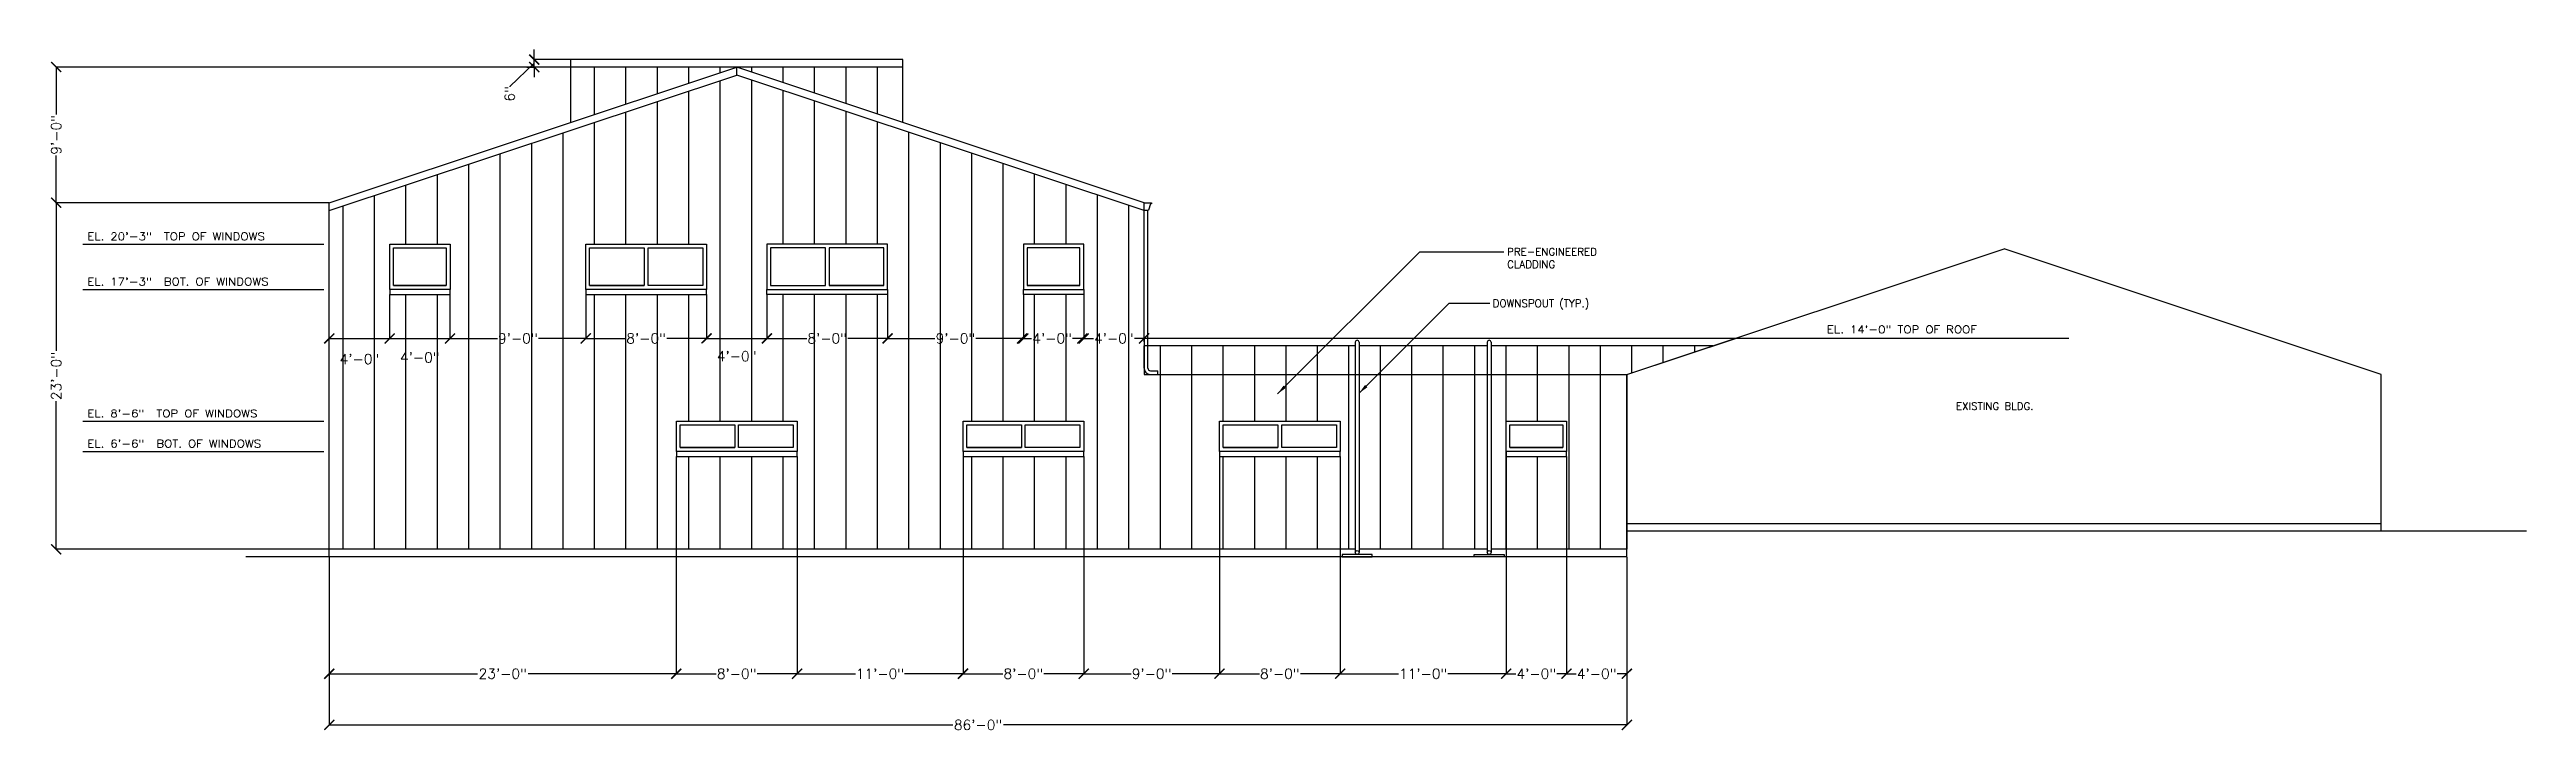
# Model space of a CAD drawing. Header units: millimetres. Extents: x -56835 to 31869, y -46987 to 26719.
# Drawn here: x -23336 to 25912, y -46987 to -33410 of the extents above; entities that cross this region are included whole.
import ezdxf

# ---------------------------------------------------------------- set-up
doc = ezdxf.new("R2010")
doc.units = ezdxf.units.MM
doc.header["$MEASUREMENT"] = 0
doc.header["$PDMODE"] = 3
doc.layers.get('0').update_dxf_attribs({"linetype": 'CONTINUOUS'})
doc.layers.get('DEFPOINTS').update_dxf_attribs({"linetype": 'CONTINUOUS'})
for name, color, linetype in [('Elevation_Cladding', 150, 'CONTINUOUS'), ('Elevation_Dim', 2, 'CONTINUOUS'), ('Elevation_Flashing', 131, 'CONTINUOUS'), ('Elevation_GB', 41, 'CONTINUOUS'), ('Elevation_Trim', 1, 'CONTINUOUS'), ('Floor_Plan_Downspout', 21, 'CONTINUOUS'), ('Floor_Plan_SplashGuard', 22, 'CONTINUOUS'), ('WALLS', 71, 'CONTINUOUS')]:
    doc.layers.add(name, color=color, linetype=linetype)
doc.styles.add('ROMANS-115', font='romans.shx')
doc.dimstyles.new('18-ROMANS-115-PS', dxfattribs={"dimscale": 100, "dimtxt": 2, "dimasz": 2, "dimexe": 0.0625, "dimexo": 0.03125, "dimgap": 0.03125, "dimtad": 0, "dimdec": 3, "dimlfac": 0.04, "dimzin": 3, "dimdsep": 46, "dimlunit": 4, "dimtxsty": 'ROMANS-115', "dimblk": 'ARCHTICK', "dimcen": 0.125, "dimdle": 0.0625, "dimclrd": 256, "dimclre": 256, "dimclrt": 256, "dimadec": 0, "dimazin": 0, "dimtfac": 1, "dimtdec": 3, "dimtix": 1, "dimtofl": 0, "dimtmove": 2, "dimatfit": 0, "dimfxl": 1, "dimtfillclr": 256, "dimfrac": 1, "dimtolj": 1, "dimtzin": 0, "dimarcsym": 0})
pattern_1 = [(90, (0, 0), (-625, 4e-14), [])]

msp = doc.modelspace()

# ---------------------------------------------------------------- texts
at = {"layer": 'Elevation_Dim', "style": 'ROMANS-115', "width": 1.15}
for s, p in [('EL. 20\'-3"  TOP OF WINDOWS', (-22587.8674, -37205.5477)), ('EL. 17\'-3"  BOT. OF WINDOWS', (-22587.8674, -38105.5477)), ('EL. 14\'-0" TOP OF ROOF', (12000.5018, -39057.4136)), ('EL. 8\'-6"  TOP OF WINDOWS', (-22587.8674, -40730.5477)), ('EL. 6\'-6"  BOT. OF WINDOWS', (-22587.8674, -41330.5477))]:
    msp.add_text(s, height=150, dxfattribs=at).set_placement(p)
at = {"layer": 'Elevation_Dim', "char_height": 150, "attachment_point": 1, "style": 'ROMANS-115'}
for s, insert in [('\\A1;PRE-ENGINEERED\\PCLADDING', (5644.0209, -37362.161)), ('\\A1;DOWNSPOUT (TYP.)', (5356.2281, -38387.8653)), ('EXISTING BLDG.', (14568.6071, -40434.7947))]:
    msp.add_mtext(s, dxfattribs=dict(at, insert=insert))

# ---------------------------------------------------------------- blocks, each defined once
blk = doc.blocks.new('_ArchTick')
at = {"color": 0, "linetype": 'ByBlock', "const_width": 0.15}
blk.add_lwpolyline([(-0.5, -0.5), (0.5, 0.5)], dxfattribs=at)
blk = doc.blocks.new('*D54')
at = {"layer": 'DEFPOINTS', "color": 0}
for p in [(-23205, -36460), (-17774, -36460), (-17774, -43360)]:
    blk.add_point(p, dxfattribs=at)
at = {"layer": 'Elevation_Dim', "lineweight": -2}
for p, q in [((-17777, -36460), (-23211, -36460)), ((-23205, -36454), (-23205, -39407)), ((-23205, -43366), (-23205, -40413)), ((-17777, -43360), (-23211, -43360))]:
    blk.add_line(p, q, dxfattribs=at)
at = {"layer": 'Elevation_Dim', "lineweight": -2, "xscale": 200, "yscale": 200, "zscale": 200}
for p, rotation in [((-23205, -36460), 90), ((-23205, -43360), 270)]:
    blk.add_blockref('_ArchTick', p, dxfattribs=dict(at, rotation=rotation))
at = {"layer": 'Elevation_Dim', "insert": (-23205, -39910), "char_height": 200, "attachment_point": 5, "rotation": 90, "style": 'ROMANS-115'}
blk.add_mtext('\\A1;23\'-0"', dxfattribs=at)
blk = doc.blocks.new('*D55')
at = {"layer": 'DEFPOINTS', "color": 0}
for p in [(-17774, -43510), (8026, -43510), (8026, -46855)]:
    blk.add_point(p, dxfattribs=at)
at = {"layer": 'Elevation_Dim', "lineweight": -2}
for p, q in [((-17774, -43513), (-17774, -46862)), ((8026, -43513), (8026, -46862)), ((-17780, -46855), (-5377, -46855)), ((8033, -46855), (-4370, -46855))]:
    blk.add_line(p, q, dxfattribs=at)
at = {"layer": 'Elevation_Dim', "lineweight": -2, "xscale": 200, "yscale": 200, "zscale": 200, "rotation": 180}
blk.add_blockref('_ArchTick', (-17774, -46855), dxfattribs=at)
at = {"layer": 'Elevation_Dim', "lineweight": -2, "xscale": 200, "yscale": 200, "zscale": 200}
blk.add_blockref('_ArchTick', (8026, -46855), dxfattribs=at)
at = {"layer": 'Elevation_Dim', "insert": (-4874, -46855), "char_height": 200, "attachment_point": 5, "style": 'ROMANS-115'}
blk.add_mtext('\\A1;86\'-0"', dxfattribs=at)
blk = doc.blocks.new('*D56')
at = {"layer": 'DEFPOINTS', "color": 0}
for p in [(-12674, -38285), (-10274, -38285), (-10274, -39162)]:
    blk.add_point(p, dxfattribs=at)
at = {"layer": 'Elevation_Dim', "lineweight": -2}
for p, q in [((-12674, -38288), (-12674, -39169)), ((-10274, -38288), (-10274, -39169)), ((-12680, -39162), (-11881, -39162)), ((-10267, -39162), (-11066, -39162))]:
    blk.add_line(p, q, dxfattribs=at)
at = {"layer": 'Elevation_Dim', "lineweight": -2, "xscale": 200, "yscale": 200, "zscale": 200, "rotation": 180}
blk.add_blockref('_ArchTick', (-12674, -39162), dxfattribs=at)
at = {"layer": 'Elevation_Dim', "lineweight": -2, "xscale": 200, "yscale": 200, "zscale": 200}
blk.add_blockref('_ArchTick', (-10274, -39162), dxfattribs=at)
at = {"layer": 'Elevation_Dim', "insert": (-11474, -39162), "char_height": 200, "attachment_point": 5, "style": 'ROMANS-115'}
blk.add_mtext('\\A1;8\'-0"', dxfattribs=at)
blk = doc.blocks.new('*D57')
at = {"layer": 'DEFPOINTS', "color": 0}
for p in [(-9074, -38285), (-6674, -38285), (-6674, -39162)]:
    blk.add_point(p, dxfattribs=at)
at = {"layer": 'Elevation_Dim', "lineweight": -2}
for p, q in [((-9074, -38288), (-9074, -39169)), ((-6674, -38288), (-6674, -39169)), ((-9080, -39162), (-8281, -39162)), ((-6667, -39162), (-7466, -39162))]:
    blk.add_line(p, q, dxfattribs=at)
at = {"layer": 'Elevation_Dim', "lineweight": -2, "xscale": 200, "yscale": 200, "zscale": 200, "rotation": 180}
blk.add_blockref('_ArchTick', (-9074, -39162), dxfattribs=at)
at = {"layer": 'Elevation_Dim', "lineweight": -2, "xscale": 200, "yscale": 200, "zscale": 200}
blk.add_blockref('_ArchTick', (-6674, -39162), dxfattribs=at)
at = {"layer": 'Elevation_Dim', "insert": (-7874, -39162), "char_height": 200, "attachment_point": 5, "style": 'ROMANS-115'}
blk.add_mtext('\\A1;8\'-0"', dxfattribs=at)
blk = doc.blocks.new('*D58')
at = {"layer": 'DEFPOINTS', "color": 0}
for p in [(-10274, -39162), (-9074, -39162), (-9074, -39162)]:
    blk.add_point(p, dxfattribs=at)
at = {"layer": 'Elevation_Dim', "lineweight": -2}
for p, q in [((-10280, -39162), (-9067, -39162)), ((-10274, -39159), (-10274, -39156)), ((-9074, -39159), (-9074, -39156))]:
    blk.add_line(p, q, dxfattribs=at)
at = {"layer": 'Elevation_Dim', "lineweight": -2, "xscale": 200, "yscale": 200, "zscale": 200, "rotation": 180}
blk.add_blockref('_ArchTick', (-10274, -39162), dxfattribs=at)
at = {"layer": 'Elevation_Dim', "lineweight": -2, "xscale": 200, "yscale": 200, "zscale": 200}
blk.add_blockref('_ArchTick', (-9074, -39162), dxfattribs=at)
at = {"layer": 'Elevation_Dim', "insert": (-9674, -39516), "char_height": 200, "attachment_point": 5, "style": 'ROMANS-115'}
blk.add_mtext('\\A1;4\'-0"', dxfattribs=at)
blk = doc.blocks.new('*D59')
at = {"layer": 'DEFPOINTS', "color": 0}
for p in [(-15374, -38285), (-12674, -38285), (-12674, -39162)]:
    blk.add_point(p, dxfattribs=at)
at = {"layer": 'Elevation_Dim', "lineweight": -2}
for p, q in [((-15374, -38288), (-15374, -39169)), ((-12674, -38288), (-12674, -39169)), ((-15380, -39162), (-14431, -39162)), ((-12667, -39162), (-13616, -39162))]:
    blk.add_line(p, q, dxfattribs=at)
at = {"layer": 'Elevation_Dim', "lineweight": -2, "xscale": 200, "yscale": 200, "zscale": 200, "rotation": 180}
blk.add_blockref('_ArchTick', (-15374, -39162), dxfattribs=at)
at = {"layer": 'Elevation_Dim', "lineweight": -2, "xscale": 200, "yscale": 200, "zscale": 200}
blk.add_blockref('_ArchTick', (-12674, -39162), dxfattribs=at)
at = {"layer": 'Elevation_Dim', "insert": (-14024, -39162), "char_height": 200, "attachment_point": 5, "style": 'ROMANS-115'}
blk.add_mtext('\\A1;9\'-0"', dxfattribs=at)
blk = doc.blocks.new('*D60')
at = {"layer": 'DEFPOINTS', "color": 0}
for p in [(-6674, -38285), (-3974, -38285), (-6674, -39162)]:
    blk.add_point(p, dxfattribs=at)
at = {"layer": 'Elevation_Dim', "lineweight": -2}
for p, q in [((-6674, -38288), (-6674, -39169)), ((-3974, -38288), (-3974, -39169)), ((-6680, -39162), (-5731, -39162)), ((-3967, -39162), (-4916, -39162))]:
    blk.add_line(p, q, dxfattribs=at)
at = {"layer": 'Elevation_Dim', "lineweight": -2, "xscale": 200, "yscale": 200, "zscale": 200, "rotation": 180}
blk.add_blockref('_ArchTick', (-6674, -39162), dxfattribs=at)
at = {"layer": 'Elevation_Dim', "lineweight": -2, "xscale": 200, "yscale": 200, "zscale": 200}
blk.add_blockref('_ArchTick', (-3974, -39162), dxfattribs=at)
at = {"layer": 'Elevation_Dim', "insert": (-5324, -39162), "char_height": 200, "attachment_point": 5, "style": 'ROMANS-115'}
blk.add_mtext('\\A1;9\'-0"', dxfattribs=at)
blk = doc.blocks.new('*D61')
at = {"layer": 'DEFPOINTS', "color": 0}
for p in [(-16574, -38285), (-17774, -39230), (-16574, -39162)]:
    blk.add_point(p, dxfattribs=at)
at = {"layer": 'Elevation_Dim', "lineweight": -2}
for p, q in [((-16574, -38288), (-16574, -39169)), ((-17780, -39162), (-16567, -39162)), ((-17774, -39227), (-17774, -39156))]:
    blk.add_line(p, q, dxfattribs=at)
at = {"layer": 'Elevation_Dim', "lineweight": -2, "xscale": 200, "yscale": 200, "zscale": 200, "rotation": 180}
blk.add_blockref('_ArchTick', (-17774, -39162), dxfattribs=at)
at = {"layer": 'Elevation_Dim', "lineweight": -2, "xscale": 200, "yscale": 200, "zscale": 200}
blk.add_blockref('_ArchTick', (-16574, -39162), dxfattribs=at)
at = {"layer": 'Elevation_Dim', "insert": (-17174, -39572), "char_height": 200, "attachment_point": 5, "style": 'ROMANS-115'}
blk.add_mtext('\\A1;4\'-0"', dxfattribs=at)
blk = doc.blocks.new('*D62')
at = {"layer": 'DEFPOINTS', "color": 0}
for p in [(-16574, -39162), (-15374, -39162), (-15374, -39162)]:
    blk.add_point(p, dxfattribs=at)
at = {"layer": 'Elevation_Dim', "lineweight": -2}
for p, q in [((-16580, -39162), (-15367, -39162)), ((-16574, -39159), (-16574, -39156)), ((-15374, -39159), (-15374, -39156))]:
    blk.add_line(p, q, dxfattribs=at)
at = {"layer": 'Elevation_Dim', "lineweight": -2, "xscale": 200, "yscale": 200, "zscale": 200, "rotation": 180}
blk.add_blockref('_ArchTick', (-16574, -39162), dxfattribs=at)
at = {"layer": 'Elevation_Dim', "lineweight": -2, "xscale": 200, "yscale": 200, "zscale": 200}
blk.add_blockref('_ArchTick', (-15374, -39162), dxfattribs=at)
at = {"layer": 'Elevation_Dim', "insert": (-15974, -39541), "char_height": 200, "attachment_point": 5, "style": 'ROMANS-115'}
blk.add_mtext('\\A1;4\'-0"', dxfattribs=at)
blk = doc.blocks.new('*D63')
at = {"layer": 'DEFPOINTS', "color": 0}
for p in [(-2774, -38285), (-2774, -39162), (-1574, -39230)]:
    blk.add_point(p, dxfattribs=at)
at = {"layer": 'Elevation_Dim', "lineweight": -2}
for p, q in [((-2774, -38288), (-2774, -39169)), ((-2780, -39162), (-2581, -39162)), ((-1567, -39162), (-1766, -39162)), ((-1574, -39227), (-1574, -39156))]:
    blk.add_line(p, q, dxfattribs=at)
at = {"layer": 'Elevation_Dim', "lineweight": -2, "xscale": 200, "yscale": 200, "zscale": 200, "rotation": 180}
blk.add_blockref('_ArchTick', (-2774, -39162), dxfattribs=at)
at = {"layer": 'Elevation_Dim', "lineweight": -2, "xscale": 200, "yscale": 200, "zscale": 200}
blk.add_blockref('_ArchTick', (-1574, -39162), dxfattribs=at)
at = {"layer": 'Elevation_Dim', "insert": (-2174, -39162), "char_height": 200, "attachment_point": 5, "style": 'ROMANS-115'}
blk.add_mtext('\\A1;4\'-0"', dxfattribs=at)
blk = doc.blocks.new('*D64')
at = {"layer": 'DEFPOINTS', "color": 0}
for p in [(-4001, -39162), (-2801, -39162), (-2801, -39162)]:
    blk.add_point(p, dxfattribs=at)
at = {"layer": 'Elevation_Dim', "lineweight": -2}
for p, q in [((-4008, -39162), (-3809, -39162)), ((-4001, -39159), (-4001, -39156)), ((-2795, -39162), (-2994, -39162)), ((-2801, -39159), (-2801, -39156))]:
    blk.add_line(p, q, dxfattribs=at)
at = {"layer": 'Elevation_Dim', "lineweight": -2, "xscale": 200, "yscale": 200, "zscale": 200, "rotation": 180}
blk.add_blockref('_ArchTick', (-4001, -39162), dxfattribs=at)
at = {"layer": 'Elevation_Dim', "lineweight": -2, "xscale": 200, "yscale": 200, "zscale": 200}
blk.add_blockref('_ArchTick', (-2801, -39162), dxfattribs=at)
at = {"layer": 'Elevation_Dim', "insert": (-3401, -39162), "char_height": 200, "attachment_point": 5, "style": 'ROMANS-115'}
blk.add_mtext('\\A1;4\'-0"', dxfattribs=at)
blk = doc.blocks.new('*D65')
at = {"layer": 'DEFPOINTS', "color": 0}
for p in [(-23205, -33760), (-9674, -33760), (-23205, -36460)]:
    blk.add_point(p, dxfattribs=at)
at = {"layer": 'Elevation_Dim', "lineweight": -2}
for p, q in [((-9677, -33760), (-23211, -33760)), ((-23205, -33754), (-23205, -34702)), ((-23205, -36466), (-23205, -35518)), ((-23208, -36460), (-23211, -36460))]:
    blk.add_line(p, q, dxfattribs=at)
at = {"layer": 'Elevation_Dim', "lineweight": -2, "xscale": 200, "yscale": 200, "zscale": 200}
for p, rotation in [((-23205, -33760), 90), ((-23205, -36460), 270)]:
    blk.add_blockref('_ArchTick', p, dxfattribs=dict(at, rotation=rotation))
at = {"layer": 'Elevation_Dim', "insert": (-23205, -35110), "char_height": 200, "attachment_point": 5, "rotation": 90, "style": 'ROMANS-115'}
blk.add_mtext('\\A1;9\'-0"', dxfattribs=at)
blk = doc.blocks.new('*D66')
at = {"layer": 'DEFPOINTS', "color": 0}
for p in [(-10874, -41510), (-17774, -45836), (-10874, -45836)]:
    blk.add_point(p, dxfattribs=at)
at = {"layer": 'Elevation_Dim', "lineweight": -2}
for p, q in [((-10874, -41513), (-10874, -45842)), ((-17780, -45836), (-14827, -45836)), ((-17774, -45833), (-17774, -45830)), ((-10867, -45836), (-13820, -45836))]:
    blk.add_line(p, q, dxfattribs=at)
at = {"layer": 'Elevation_Dim', "lineweight": -2, "xscale": 200, "yscale": 200, "zscale": 200, "rotation": 180}
blk.add_blockref('_ArchTick', (-17774, -45836), dxfattribs=at)
at = {"layer": 'Elevation_Dim', "lineweight": -2, "xscale": 200, "yscale": 200, "zscale": 200}
blk.add_blockref('_ArchTick', (-10874, -45836), dxfattribs=at)
at = {"layer": 'Elevation_Dim', "insert": (-14324, -45836), "char_height": 200, "attachment_point": 5, "style": 'ROMANS-115'}
blk.add_mtext('\\A1;23\'-0"', dxfattribs=at)
blk = doc.blocks.new('*D67')
at = {"layer": 'DEFPOINTS', "color": 0}
for p in [(-8474, -41510), (-10874, -45836), (-8474, -45836)]:
    blk.add_point(p, dxfattribs=at)
at = {"layer": 'Elevation_Dim', "lineweight": -2}
for p, q in [((-8474, -41513), (-8474, -45842)), ((-10880, -45836), (-10081, -45836)), ((-10874, -45833), (-10874, -45830)), ((-8467, -45836), (-9266, -45836))]:
    blk.add_line(p, q, dxfattribs=at)
at = {"layer": 'Elevation_Dim', "lineweight": -2, "xscale": 200, "yscale": 200, "zscale": 200, "rotation": 180}
blk.add_blockref('_ArchTick', (-10874, -45836), dxfattribs=at)
at = {"layer": 'Elevation_Dim', "lineweight": -2, "xscale": 200, "yscale": 200, "zscale": 200}
blk.add_blockref('_ArchTick', (-8474, -45836), dxfattribs=at)
at = {"layer": 'Elevation_Dim', "insert": (-9674, -45836), "char_height": 200, "attachment_point": 5, "style": 'ROMANS-115'}
blk.add_mtext('\\A1;8\'-0"', dxfattribs=at)
blk = doc.blocks.new('*D68')
at = {"layer": 'DEFPOINTS', "color": 0}
for p in [(-8474, -41510), (-5174, -41510), (-5174, -45836)]:
    blk.add_point(p, dxfattribs=at)
at = {"layer": 'Elevation_Dim', "lineweight": -2}
for p, q in [((-8474, -41513), (-8474, -45842)), ((-5174, -41513), (-5174, -45842)), ((-8480, -45836), (-7312, -45836)), ((-5167, -45836), (-6335, -45836))]:
    blk.add_line(p, q, dxfattribs=at)
at = {"layer": 'Elevation_Dim', "lineweight": -2, "xscale": 200, "yscale": 200, "zscale": 200, "rotation": 180}
blk.add_blockref('_ArchTick', (-8474, -45836), dxfattribs=at)
at = {"layer": 'Elevation_Dim', "lineweight": -2, "xscale": 200, "yscale": 200, "zscale": 200}
blk.add_blockref('_ArchTick', (-5174, -45836), dxfattribs=at)
at = {"layer": 'Elevation_Dim', "insert": (-6824, -45836), "char_height": 200, "attachment_point": 5, "style": 'ROMANS-115'}
blk.add_mtext('\\A1;11\'-0"', dxfattribs=at)
blk = doc.blocks.new('*D69')
at = {"layer": 'DEFPOINTS', "color": 0}
for p in [(-5174, -41510), (-2774, -41510), (-2774, -45836)]:
    blk.add_point(p, dxfattribs=at)
at = {"layer": 'Elevation_Dim', "lineweight": -2}
for p, q in [((-5174, -41513), (-5174, -45842)), ((-2774, -41513), (-2774, -45842)), ((-5180, -45836), (-4381, -45836)), ((-2767, -45836), (-3566, -45836))]:
    blk.add_line(p, q, dxfattribs=at)
at = {"layer": 'Elevation_Dim', "lineweight": -2, "xscale": 200, "yscale": 200, "zscale": 200, "rotation": 180}
blk.add_blockref('_ArchTick', (-5174, -45836), dxfattribs=at)
at = {"layer": 'Elevation_Dim', "lineweight": -2, "xscale": 200, "yscale": 200, "zscale": 200}
blk.add_blockref('_ArchTick', (-2774, -45836), dxfattribs=at)
at = {"layer": 'Elevation_Dim', "insert": (-3974, -45836), "char_height": 200, "attachment_point": 5, "style": 'ROMANS-115'}
blk.add_mtext('\\A1;8\'-0"', dxfattribs=at)
blk = doc.blocks.new('*D70')
at = {"layer": 'DEFPOINTS', "color": 0}
for p in [(-2774, -41510), (-74, -41510), (-74, -45836)]:
    blk.add_point(p, dxfattribs=at)
at = {"layer": 'Elevation_Dim', "lineweight": -2}
for p, q in [((-2774, -41513), (-2774, -45842)), ((-74, -41513), (-74, -45842)), ((-2780, -45836), (-1831, -45836)), ((-67, -45836), (-1016, -45836))]:
    blk.add_line(p, q, dxfattribs=at)
at = {"layer": 'Elevation_Dim', "lineweight": -2, "xscale": 200, "yscale": 200, "zscale": 200, "rotation": 180}
blk.add_blockref('_ArchTick', (-2774, -45836), dxfattribs=at)
at = {"layer": 'Elevation_Dim', "lineweight": -2, "xscale": 200, "yscale": 200, "zscale": 200}
blk.add_blockref('_ArchTick', (-74, -45836), dxfattribs=at)
at = {"layer": 'Elevation_Dim', "insert": (-1424, -45836), "char_height": 200, "attachment_point": 5, "style": 'ROMANS-115'}
blk.add_mtext('\\A1;9\'-0"', dxfattribs=at)
blk = doc.blocks.new('*D71')
at = {"layer": 'DEFPOINTS', "color": 0}
for p in [(-74, -42860), (2326, -42860), (2326, -45836)]:
    blk.add_point(p, dxfattribs=at)
at = {"layer": 'Elevation_Dim', "lineweight": -2}
for p, q in [((-74, -42863), (-74, -45842)), ((2326, -42863), (2326, -45842)), ((-80, -45836), (719, -45836)), ((2333, -45836), (1534, -45836))]:
    blk.add_line(p, q, dxfattribs=at)
at = {"layer": 'Elevation_Dim', "lineweight": -2, "xscale": 200, "yscale": 200, "zscale": 200, "rotation": 180}
blk.add_blockref('_ArchTick', (-74, -45836), dxfattribs=at)
at = {"layer": 'Elevation_Dim', "lineweight": -2, "xscale": 200, "yscale": 200, "zscale": 200}
blk.add_blockref('_ArchTick', (2326, -45836), dxfattribs=at)
at = {"layer": 'Elevation_Dim', "insert": (1126, -45836), "char_height": 200, "attachment_point": 5, "style": 'ROMANS-115'}
blk.add_mtext('\\A1;8\'-0"', dxfattribs=at)
blk = doc.blocks.new('*D72')
at = {"layer": 'DEFPOINTS', "color": 0}
for p in [(2326, -41510), (5626, -41510), (5626, -45836)]:
    blk.add_point(p, dxfattribs=at)
at = {"layer": 'Elevation_Dim', "lineweight": -2}
for p, q in [((2326, -41513), (2326, -45842)), ((5626, -41513), (5626, -45842)), ((2320, -45836), (3488, -45836)), ((5633, -45836), (4465, -45836))]:
    blk.add_line(p, q, dxfattribs=at)
at = {"layer": 'Elevation_Dim', "lineweight": -2, "xscale": 200, "yscale": 200, "zscale": 200, "rotation": 180}
blk.add_blockref('_ArchTick', (2326, -45836), dxfattribs=at)
at = {"layer": 'Elevation_Dim', "lineweight": -2, "xscale": 200, "yscale": 200, "zscale": 200}
blk.add_blockref('_ArchTick', (5626, -45836), dxfattribs=at)
at = {"layer": 'Elevation_Dim', "insert": (3976, -45836), "char_height": 200, "attachment_point": 5, "style": 'ROMANS-115'}
blk.add_mtext('\\A1;11\'-0"', dxfattribs=at)
blk = doc.blocks.new('*D73')
at = {"layer": 'DEFPOINTS', "color": 0}
for p in [(6826, -41510), (8026, -43510), (8026, -45836)]:
    blk.add_point(p, dxfattribs=at)
at = {"layer": 'Elevation_Dim', "lineweight": -2}
for p, q in [((6826, -41513), (6826, -45842)), ((8026, -43513), (8026, -45842)), ((6820, -45836), (7019, -45836)), ((8033, -45836), (7834, -45836))]:
    blk.add_line(p, q, dxfattribs=at)
at = {"layer": 'Elevation_Dim', "lineweight": -2, "xscale": 200, "yscale": 200, "zscale": 200, "rotation": 180}
blk.add_blockref('_ArchTick', (6826, -45836), dxfattribs=at)
at = {"layer": 'Elevation_Dim', "lineweight": -2, "xscale": 200, "yscale": 200, "zscale": 200}
blk.add_blockref('_ArchTick', (8026, -45836), dxfattribs=at)
at = {"layer": 'Elevation_Dim', "insert": (7426, -45836), "char_height": 200, "attachment_point": 5, "style": 'ROMANS-115'}
blk.add_mtext('\\A1;4\'-0"', dxfattribs=at)
blk = doc.blocks.new('*D74')
at = {"layer": 'DEFPOINTS', "color": 0}
for p in [(-13849, -33760), (-13699, -33610), (-12974, -33610)]:
    blk.add_point(p, dxfattribs=at)
at = {"layer": 'Elevation_Dim', "lineweight": -2}
for p, q in [((-13699, -33610), (-13699, -33410)), ((-13699, -33685), (-14187, -34150)), ((-13846, -33760), (-13693, -33760)), ((-12977, -33610), (-13705, -33610)), ((-13699, -33760), (-13699, -33610)), ((-13699, -33760), (-13699, -33960)), ((-14187, -34150), (-14187, -34156))]:
    blk.add_line(p, q, dxfattribs=at)
at = {"layer": 'Elevation_Dim', "lineweight": -2, "xscale": 200, "yscale": 200, "zscale": 200}
for p, rotation in [((-13699, -33610), 270), ((-13699, -33760), 90)]:
    blk.add_blockref('_ArchTick', p, dxfattribs=dict(at, rotation=rotation))
at = {"layer": 'Elevation_Dim', "insert": (-14187, -34293), "char_height": 200, "attachment_point": 5, "rotation": 90, "style": 'ROMANS-115'}
blk.add_mtext('\\A1;6"', dxfattribs=at)
blk = doc.blocks.new('*D75')
at = {"layer": 'DEFPOINTS', "color": 0}
for p in [(5626, -45104), (6826, -45104), (6826, -45836)]:
    blk.add_point(p, dxfattribs=at)
at = {"layer": 'Elevation_Dim', "lineweight": -2}
for p, q in [((5626, -45108), (5626, -45842)), ((6826, -45108), (6826, -45842)), ((5620, -45836), (5819, -45836)), ((6833, -45836), (6634, -45836))]:
    blk.add_line(p, q, dxfattribs=at)
at = {"layer": 'Elevation_Dim', "lineweight": -2, "xscale": 200, "yscale": 200, "zscale": 200, "rotation": 180}
blk.add_blockref('_ArchTick', (5626, -45836), dxfattribs=at)
at = {"layer": 'Elevation_Dim', "lineweight": -2, "xscale": 200, "yscale": 200, "zscale": 200}
blk.add_blockref('_ArchTick', (6826, -45836), dxfattribs=at)
at = {"layer": 'Elevation_Dim', "insert": (6226, -45836), "char_height": 200, "attachment_point": 5, "style": 'ROMANS-115'}
blk.add_mtext('\\A1;4\'-0"', dxfattribs=at)

# ---------------------------------------------------------------- dimensions: what is measured, and where the dimension line sits
at = {"layer": 'Elevation_Dim'}
dim = msp.add_linear_dim(base=(-13699.1208, -33610.0373), p1=(-13848.7066, -33760.0373), p2=(-12973.5235, -33610.0373), angle=90, dimstyle='18-ROMANS-115-PS', override={"dimpost": '\\X', "dimtmove": 1}, dxfattribs=at)
dim.commit()
dim.dimension.update_dxf_attribs({"geometry": '*D74', "text_midpoint": (-14186.8676, -34159.1794), "dimtype": 160})
for base, p1, p2, angle, picture, middle in [((-23205.1362, -33760.0373), (-23205.1362, -36460.0373), (-9673.5235, -33760.0373), 90, '*D65', (-23205.1362, -35110.0373)), ((-23205.1362, -36460.0373), (-17773.5235, -43360.0373), (-17773.5235, -36460.0373), 90, '*D54', (-23205.1362, -39910.0373)), ((-6673.5235, -39162.2895), (-3973.5235, -38285.0373), (-6673.5235, -38285.0373), 180, '*D60', (-5323.5235, -39162.2895)), ((-2773.5235, -39162.2895), (-1573.5235, -39230.4714), (-2773.5235, -38285.0373), 180, '*D63', (-2173.5235, -39162.2895))]:
    dim = msp.add_linear_dim(base=base, p1=p1, p2=p2, angle=angle, dimstyle='18-ROMANS-115-PS', override={"dimpost": '\\X'}, dxfattribs=at)
    dim.commit()
    dim.dimension.update_dxf_attribs({"geometry": picture, "text_midpoint": middle})
for base, p1, p2, picture, middle in [((-16573.5235, -39162.2895), (-17773.5235, -39230.4714), (-16573.5235, -38285.0373), '*D61', (-17173.5235, -39571.9779)), ((-15373.5235, -39162.2895), (-16573.5235, -39162.2895), (-15373.5235, -39162.2895), '*D62', (-15973.5235, -39541.4552)), ((-9073.5235, -39162.2895), (-10273.5235, -39162.2895), (-9073.5235, -39162.2895), '*D58', (-9673.5235, -39516.3686))]:
    dim = msp.add_linear_dim(base=base, p1=p1, p2=p2, dimstyle='18-ROMANS-115-PS', override={"dimpost": '\\X'}, dxfattribs=at)
    dim.commit()
    dim.dimension.update_dxf_attribs({"geometry": picture, "text_midpoint": middle, "dimtype": 160})
for base, p1, p2, picture, middle in [((-12673.5235, -39162.2895), (-15373.5235, -38285.0373), (-12673.5235, -38285.0373), '*D59', (-14023.5235, -39162.2895)), ((-10273.5235, -39162.2895), (-12673.5235, -38285.0373), (-10273.5235, -38285.0373), '*D56', (-11473.5235, -39162.2895)), ((-6673.5235, -39162.2895), (-9073.5235, -38285.0373), (-6673.5235, -38285.0373), '*D57', (-7873.5235, -39162.2895)), ((-2801.4765, -39162.2895), (-4001.4765, -39162.2895), (-2801.4765, -39162.2895), '*D64', (-3401.4765, -39162.2895)), ((-10873.5235, -45836.2335), (-17773.5235, -45836.2335), (-10873.5235, -41510.0373), '*D66', (-14323.5235, -45836.2335)), ((-8473.5235, -45836.2335), (-10873.5235, -45836.2335), (-8473.5235, -41510.0373), '*D67', (-9673.5235, -45836.2335)), ((-5173.5235, -45836.2335), (-8473.5235, -41510.0373), (-5173.5235, -41510.0373), '*D68', (-6823.5235, -45836.2335)), ((-2773.5235, -45836.2335), (-5173.5235, -41510.0373), (-2773.5235, -41510.0373), '*D69', (-3973.5235, -45836.2335)), ((-73.5235, -45836.2335), (-2773.5235, -41510.0373), (-73.5235, -41510.0373), '*D70', (-1423.5235, -45836.2335)), ((5626.4765, -45836.2335), (2326.4765, -41510.0373), (5626.4765, -41510.0373), '*D72', (3976.4765, -45836.2335)), ((8026.4765, -45836.2335), (6826.4765, -41510.0373), (8026.4765, -43510.0373), '*D73', (7426.4765, -45836.2335)), ((2326.4765, -45836.2335), (-73.5235, -42860.0373), (2326.4765, -42860.0373), '*D71', (1126.4765, -45836.2335)), ((8026.4765, -46855.4063), (-17773.5235, -43510.0373), (8026.4765, -43510.0373), '*D55', (-4873.5235, -46855.4063)), ((6826.4765, -45836.2335), (5626.4765, -45104.4589), (6826.4765, -45104.4589), '*D75', (6226.4765, -45836.2335))]:
    dim = msp.add_linear_dim(base=base, p1=p1, p2=p2, dimstyle='18-ROMANS-115-PS', override={"dimpost": '\\X'}, dxfattribs=at)
    dim.commit()
    dim.dimension.update_dxf_attribs({"geometry": picture, "text_midpoint": middle})

# ---------------------------------------------------------------- hatches: boundary and pattern name
at = {"layer": 'Elevation_Cladding'}
h = msp.add_hatch(dxfattribs=at)
h.set_pattern_fill('LINE,_O', color=256, scale=5000, angle=90)
h.set_pattern_definition(pattern_1)
h.paths.add_polyline_path([(-1573.5235, -39878.7873), (-1573.5235, -39310.0373), (-1573.5235, -39160.0373), (-1573.5235, -36618.1512), (-9673.5235, -33918.1512), (-17773.5235, -36618.1512), (-17773.5235, -43360.0373), (8026.4765, -43360.0373), (8026.4765, -39878.7873)])
h.paths.add_polyline_path([(5626.4765, -41410.0373), (5626.4765, -40810.0373), (6826.4765, -40810.0373), (6826.4765, -41410.0373), (6826.4765, -41510.0373), (5626.4765, -41510.0373)], flags=16)
h.paths.add_polyline_path([(2326.4765, -41410.0373), (2326.4765, -41510.0373), (-73.5235, -41510.0373), (-73.5235, -41410.0373), (-73.5235, -40810.0373), (2326.4765, -40810.0373)], flags=16)
h.paths.add_polyline_path([(5701.4765, -41335.0373), (5701.4765, -40885.0373), (6751.4765, -40885.0373), (6751.4765, -41335.0373)], flags=0)
h.paths.add_polyline_path([(2251.4765, -41335.0373), (1163.9765, -41335.0373), (1.4765, -41335.0373), (1.4765, -40885.0373), (1088.9765, -40885.0373), (2251.4765, -40885.0373)], flags=0)
h.paths.add_polyline_path([(-2773.5235, -41410.0373), (-2773.5235, -41510.0373), (-5173.5235, -41510.0373), (-5173.5235, -41410.0373), (-5173.5235, -40810.0373), (-2773.5235, -40810.0373)], flags=16)
h.paths.add_polyline_path([(-2848.5235, -41335.0373), (-3936.0235, -41335.0373), (-5098.5235, -41335.0373), (-5098.5235, -40885.0373), (-4011.0235, -40885.0373), (-2848.5235, -40885.0373)], flags=0)
h.paths.add_polyline_path([(-2773.5235, -38285.0373), (-3973.5235, -38285.0373), (-3973.5235, -38185.0373), (-3973.5235, -37285.0373), (-2773.5235, -37285.0373), (-2773.5235, -38185.0373)], flags=16)
h.paths.add_polyline_path([(-2848.5235, -38110.0373), (-3898.5235, -38110.0373), (-3898.5235, -37360.0373), (-2848.5235, -37360.0373)], flags=0)
h.paths.add_polyline_path([(-6673.5235, -38285.0373), (-9073.5235, -38285.0373), (-9073.5235, -38185.0373), (-9073.5235, -37285.0373), (-6673.5235, -37285.0373), (-6673.5235, -38185.0373)], flags=16)
h.paths.add_polyline_path([(-6748.5235, -38110.0373), (-7836.0235, -38110.0373), (-8998.5235, -38110.0373), (-8998.5235, -37360.0373), (-7911.0235, -37360.0373), (-6748.5235, -37360.0373)], flags=0)
h.paths.add_polyline_path([(-8473.5235, -41410.0373), (-8473.5235, -41510.0373), (-10873.5235, -41510.0373), (-10873.5235, -41410.0373), (-10873.5235, -40810.0373), (-8473.5235, -40810.0373)], flags=16)
h.paths.add_polyline_path([(-8548.5235, -41335.0373), (-9636.0235, -41335.0373), (-10798.5235, -41335.0373), (-10798.5235, -40885.0373), (-9711.0235, -40885.0373), (-8548.5235, -40885.0373)], flags=0)
h.paths.add_polyline_path([(-10273.5235, -38285.0373), (-12673.5235, -38285.0373), (-12673.5235, -38185.0373), (-12673.5235, -37285.0373), (-10273.5235, -37285.0373), (-10273.5235, -38185.0373)], flags=16)
h.paths.add_polyline_path([(-10348.5235, -38110.0373), (-11436.0235, -38110.0373), (-12598.5235, -38110.0373), (-12598.5235, -37360.0373), (-11511.0235, -37360.0373), (-10348.5235, -37360.0373)], flags=0)
h.paths.add_polyline_path([(-15373.5235, -38285.0373), (-16573.5235, -38285.0373), (-16573.5235, -38185.0373), (-16573.5235, -37285.0373), (-15373.5235, -37285.0373), (-15373.5235, -38185.0373)], flags=16)
h.paths.add_polyline_path([(-15448.5235, -38110.0373), (-16498.5235, -38110.0373), (-16498.5235, -37360.0373), (-15448.5235, -37360.0373)], flags=0)
h.paths.add_polyline_path([(8026.4765, -39878.7873), (9732.7265, -39310.0373), (-1573.5235, -39310.0373), (-1573.5235, -39878.7873)])
h = msp.add_hatch(dxfattribs=at)
h.set_pattern_fill('LINE,_O', color=256, scale=5000, angle=90)
h.set_pattern_definition(pattern_1)
h.paths.add_polyline_path([(-9673.5235, -33760.0373), (-6373.5235, -34860.0373), (-6373.5235, -33760.0373)])
h.paths.add_polyline_path([(-12973.5235, -33760.0373), (-12973.5235, -34860.0373), (-9673.5235, -33760.0373)])

# ---------------------------------------------------------------- linework, layer by layer
at = {"layer": 'Elevation_Cladding', "ltscale": 100}
for p, q in [((-1573.5235, -39310.0373), (-1573.5235, -39878.7873)), ((-1573.5235, -39878.7873), (8026.4765, -39878.7873))]:
    msp.add_line(p, q, dxfattribs=at)
at = {"layer": 'Elevation_Dim', "ltscale": 0.1}
for p, q in [((-22675.7343, -37285.0373), (-17879.5575, -37285.0373)), ((-22675.7343, -38185.0373), (-17879.5575, -38185.0373)), ((-22675.7343, -40810.0373), (-17879.5575, -40810.0373)), ((-22675.7343, -41410.0373), (-17879.5575, -41410.0373))]:
    msp.add_line(p, q, dxfattribs=at)
at = {"layer": 'Elevation_Dim', "ltscale": 0.25}
msp.add_line((16810.4362, -39160.0373), (10182.7265, -39160.0373), dxfattribs=at)
at = {"layer": 'Elevation_Dim'}
for points in [[(-15373.5235, -38185.0373), (-16573.5235, -38185.0373), (-16573.5235, -38285.0373), (-15373.5235, -38285.0373)], [(-10273.5235, -38185.0373), (-12673.5235, -38185.0373), (-12673.5235, -38285.0373), (-10273.5235, -38285.0373)], [(-9073.5235, -38185.0373), (-6673.5235, -38185.0373), (-6673.5235, -38285.0373), (-9073.5235, -38285.0373)], [(-3973.5235, -38185.0373), (-2773.5235, -38185.0373), (-2773.5235, -38285.0373), (-3973.5235, -38285.0373)], [(-8473.5235, -41410.0373), (-10873.5235, -41410.0373), (-10873.5235, -41510.0373), (-8473.5235, -41510.0373)], [(-2773.5235, -41410.0373), (-5173.5235, -41410.0373), (-5173.5235, -41510.0373), (-2773.5235, -41510.0373)], [(2326.4765, -41410.0373), (-73.5235, -41410.0373), (-73.5235, -41510.0373), (2326.4765, -41510.0373)], [(6826.4765, -41410.0373), (5626.4765, -41410.0373), (5626.4765, -41510.0373), (6826.4765, -41510.0373)]]:
    msp.add_lwpolyline(points, close=True, dxfattribs=at)
at = {"layer": 'Elevation_Flashing'}
for p, q in [((-1573.5235, -36460.0373), (-1423.5235, -36460.0373)), ((-1573.5235, -36610.5572), (-1484.0808, -36610.5572)), ((-1448.5235, -36484.864), (-1484.0808, -36610.5572)), ((-1423.5235, -36484.864), (-1448.5235, -36484.864)), ((-1423.5235, -36460.0373), (-1423.5235, -36484.864))]:
    msp.add_line(p, q, dxfattribs=at)
at = {"layer": 'Elevation_GB'}
for p, q in [((25912.3387, -42997.5373), (8026.4765, -42997.5373)), ((8026.4765, -43510.0373), (-19430.515, -43510.0373)), ((-17773.5235, -43510.0373), (-17773.5235, -43360.0373)), ((2626.4765, -43360.0373), (-17773.5235, -43360.0373)), ((5250, -43360.0373), (2701.4765, -43360.0373)), ((8026.4765, -43360.0373), (5325, -43360.0373)), ((8026.4765, -43510.0373), (8026.4765, -43360.0373))]:
    msp.add_line(p, q, dxfattribs=at)
at = {"layer": 'Elevation_Trim'}
for p, q in [((-17773.5235, -36618.1512), (-9673.5235, -33918.1512)), ((-6373.5235, -33760.0373), (-12973.5235, -33760.0373)), ((-9673.5235, -33918.1512), (-9673.5235, -33760.0373)), ((-1573.5235, -36618.1512), (-9673.5235, -33918.1512)), ((-1573.5235, -39160.0373), (-1573.5235, -39310.0373)), ((2626.4765, -39310.0373), (-1573.5235, -39310.0373)), ((5250, -39310.0373), (2701.4765, -39310.0373)), ((9732.7265, -39310.0373), (5325, -39310.0373))]:
    msp.add_line(p, q, dxfattribs=at)
at = {"layer": 'Floor_Plan_Downspout'}
for p, q in [((-1498.5235, -39160.0373), (-1498.5235, -36610.5572)), ((2626.4765, -39235.0373), (2626.4765, -43422.5373)), ((2701.4765, -39235.0373), (2701.4765, -43422.5373)), ((5250, -39235.0373), (5250, -43422.5373)), ((5325, -39235.0373), (5325, -43422.5373))]:
    msp.add_line(p, q, dxfattribs=at)
at = {"layer": 'Floor_Plan_Downspout', "ltscale": 10}
for p, q in [((-1573.5235, -39753.7873), (-1573.5235, -39310.0373)), ((-1498.5235, -39753.7873), (-1498.5235, -39160.0373)), ((-1448.5235, -39803.7873), (-1298.5235, -39803.7873)), ((-1448.5235, -39878.7873), (-1298.5235, -39878.7873)), ((-1298.5235, -39878.7873), (-1298.5235, -39803.7873))]:
    msp.add_line(p, q, dxfattribs=at)
at = {"layer": 'Floor_Plan_Downspout'}
for centre in [(2663.9765, -43422.5373), (5287.5, -43422.5373)]:
    msp.add_circle(centre, 37.5, dxfattribs=at)
for centre in [(2663.9765, -39235.0373), (5287.5, -39235.0373)]:
    msp.add_arc(centre, 37.5, 0, 180, dxfattribs=at)
at = {"layer": 'Floor_Plan_Downspout', "ltscale": 10}
for radius in [125, 50]:
    msp.add_arc((-1448.5235, -39753.7873), radius, 180, 270, dxfattribs=at)
at = {"layer": 'Floor_Plan_SplashGuard'}
for points in [[(2363.9765, -43510.0373), (2963.9765, -43510.0373), (2963.9765, -43460.0373), (2363.9765, -43460.0373)], [(5587.5, -43510.0373), (4987.5, -43510.0373), (4987.5, -43460.0373), (5587.5, -43460.0373)]]:
    msp.add_lwpolyline(points, close=True, dxfattribs=at)
at = {"layer": 'WALLS'}
for p, q in [((-17773.5235, -36460.0373), (-9673.5235, -33760.0373)), ((-12973.5235, -34860.0373), (-12973.5235, -33610.0373)), ((-6373.5235, -33610.0373), (-12973.5235, -33610.0373)), ((-1573.5235, -36460.0373), (-9673.5235, -33760.0373)), ((-6373.5235, -34860.0373), (-6373.5235, -33610.0373)), ((-17773.5235, -43360.0373), (-17773.5235, -36460.0373)), ((-1573.5235, -39160.0373), (-1573.5235, -36460.0373)), ((8026.4765, -39878.7873), (15526.4765, -37378.7873)), ((23026.4765, -39878.7873), (15526.4765, -37378.7873)), ((-16498.5235, -38110.0373), (-15448.5235, -38110.0373)), ((-12598.5235, -38110.0373), (-11511.0235, -38110.0373)), ((-6748.5235, -38110.0373), (-7836.0235, -38110.0373)), ((-2848.5235, -38110.0373), (-3898.5235, -38110.0373)), ((10182.7265, -39160.0373), (-1573.5235, -39160.0373)), ((8026.4765, -39878.7873), (10182.7265, -39160.0373)), ((8026.4765, -43360.0373), (8026.4765, -39878.7873)), ((8026.4765, -39878.7873), (8026.4765, -43360.0373)), ((23026.4765, -42997.5373), (23026.4765, -39878.7873)), ((-10798.5235, -41335.0373), (-9711.0235, -41335.0373)), ((-5098.5235, -41335.0373), (-4011.0235, -41335.0373)), ((1.4765, -41335.0373), (1088.9765, -41335.0373)), ((5701.4765, -41335.0373), (6751.4765, -41335.0373)), ((8026.4765, -42847.5373), (23026.4765, -42847.5373)), ((8026.4765, -42847.5373), (23026.4765, -42847.5373))]:
    msp.add_line(p, q, dxfattribs=at)
for points in [[(-16573.5235, -38185.0373), (-16573.5235, -37285.0373), (-15373.5235, -37285.0373), (-15373.5235, -38185.0373)], [(-16498.5235, -38110.0373), (-16498.5235, -37360.0373), (-15448.5235, -37360.0373), (-15448.5235, -38110.0373)], [(-12673.5235, -38185.0373), (-12673.5235, -37285.0373), (-10273.5235, -37285.0373), (-10273.5235, -38185.0373)], [(-12598.5235, -38110.0373), (-12598.5235, -37360.0373), (-11511.0235, -37360.0373), (-11511.0235, -38110.0373)], [(-11436.0235, -38110.0373), (-11436.0235, -37360.0373), (-10348.5235, -37360.0373), (-10348.5235, -38110.0373)], [(-6673.5235, -38185.0373), (-6673.5235, -37285.0373), (-9073.5235, -37285.0373), (-9073.5235, -38185.0373)], [(-7911.0235, -38110.0373), (-7911.0235, -37360.0373), (-8998.5235, -37360.0373), (-8998.5235, -38110.0373)], [(-6748.5235, -38110.0373), (-6748.5235, -37360.0373), (-7836.0235, -37360.0373), (-7836.0235, -38110.0373)], [(-2773.5235, -38185.0373), (-2773.5235, -37285.0373), (-3973.5235, -37285.0373), (-3973.5235, -38185.0373)], [(-2848.5235, -38110.0373), (-2848.5235, -37360.0373), (-3898.5235, -37360.0373), (-3898.5235, -38110.0373)], [(-10873.5235, -41410.0373), (-10873.5235, -40810.0373), (-8473.5235, -40810.0373), (-8473.5235, -41410.0373)], [(-5173.5235, -41410.0373), (-5173.5235, -40810.0373), (-2773.5235, -40810.0373), (-2773.5235, -41410.0373)], [(-73.5235, -41410.0373), (-73.5235, -40810.0373), (2326.4765, -40810.0373), (2326.4765, -41410.0373)], [(6826.4765, -41410.0373), (5626.4765, -41410.0373), (5626.4765, -40810.0373), (6826.4765, -40810.0373), (6826.4765, -41410.0373)], [(-10798.5235, -41335.0373), (-10798.5235, -40885.0373), (-9711.0235, -40885.0373), (-9711.0235, -41335.0373)], [(-9636.0235, -41335.0373), (-9636.0235, -40885.0373), (-8548.5235, -40885.0373), (-8548.5235, -41335.0373)], [(-5098.5235, -41335.0373), (-5098.5235, -40885.0373), (-4011.0235, -40885.0373), (-4011.0235, -41335.0373)], [(-3936.0235, -41335.0373), (-3936.0235, -40885.0373), (-2848.5235, -40885.0373), (-2848.5235, -41335.0373)], [(1.4765, -41335.0373), (1.4765, -40885.0373), (1088.9765, -40885.0373), (1088.9765, -41335.0373)], [(1163.9765, -41335.0373), (1163.9765, -40885.0373), (2251.4765, -40885.0373), (2251.4765, -41335.0373)], [(5701.4765, -41335.0373), (5701.4765, -40885.0373), (6751.4765, -40885.0373), (6751.4765, -41335.0373)]]:
    msp.add_lwpolyline(points, close=True, dxfattribs=at)

msp.set_redraw_order([(e.dxf.handle, doc.entitydb.next_handle()) for e in msp.query("TEXT MTEXT ATTDEF DIMENSION ARC_DIMENSION")])  # texts and dimensions are drawn at this point

# ---------------------------------------------------------------- leaders
at = {"layer": 'Elevation_Dim'}
for points in [[(1080.6616, -40265.2245), (3908.7252, -37437.161), (5581.2348, -37437.161)], [(2701.4765, -40252.147), (4490.7582, -38462.8653), (5300.3938, -38462.8653)]]:
    msp.add_leader(points, dimstyle='18-ROMANS-115-PS', dxfattribs=at)

doc.saveas('drawing.dxf')
